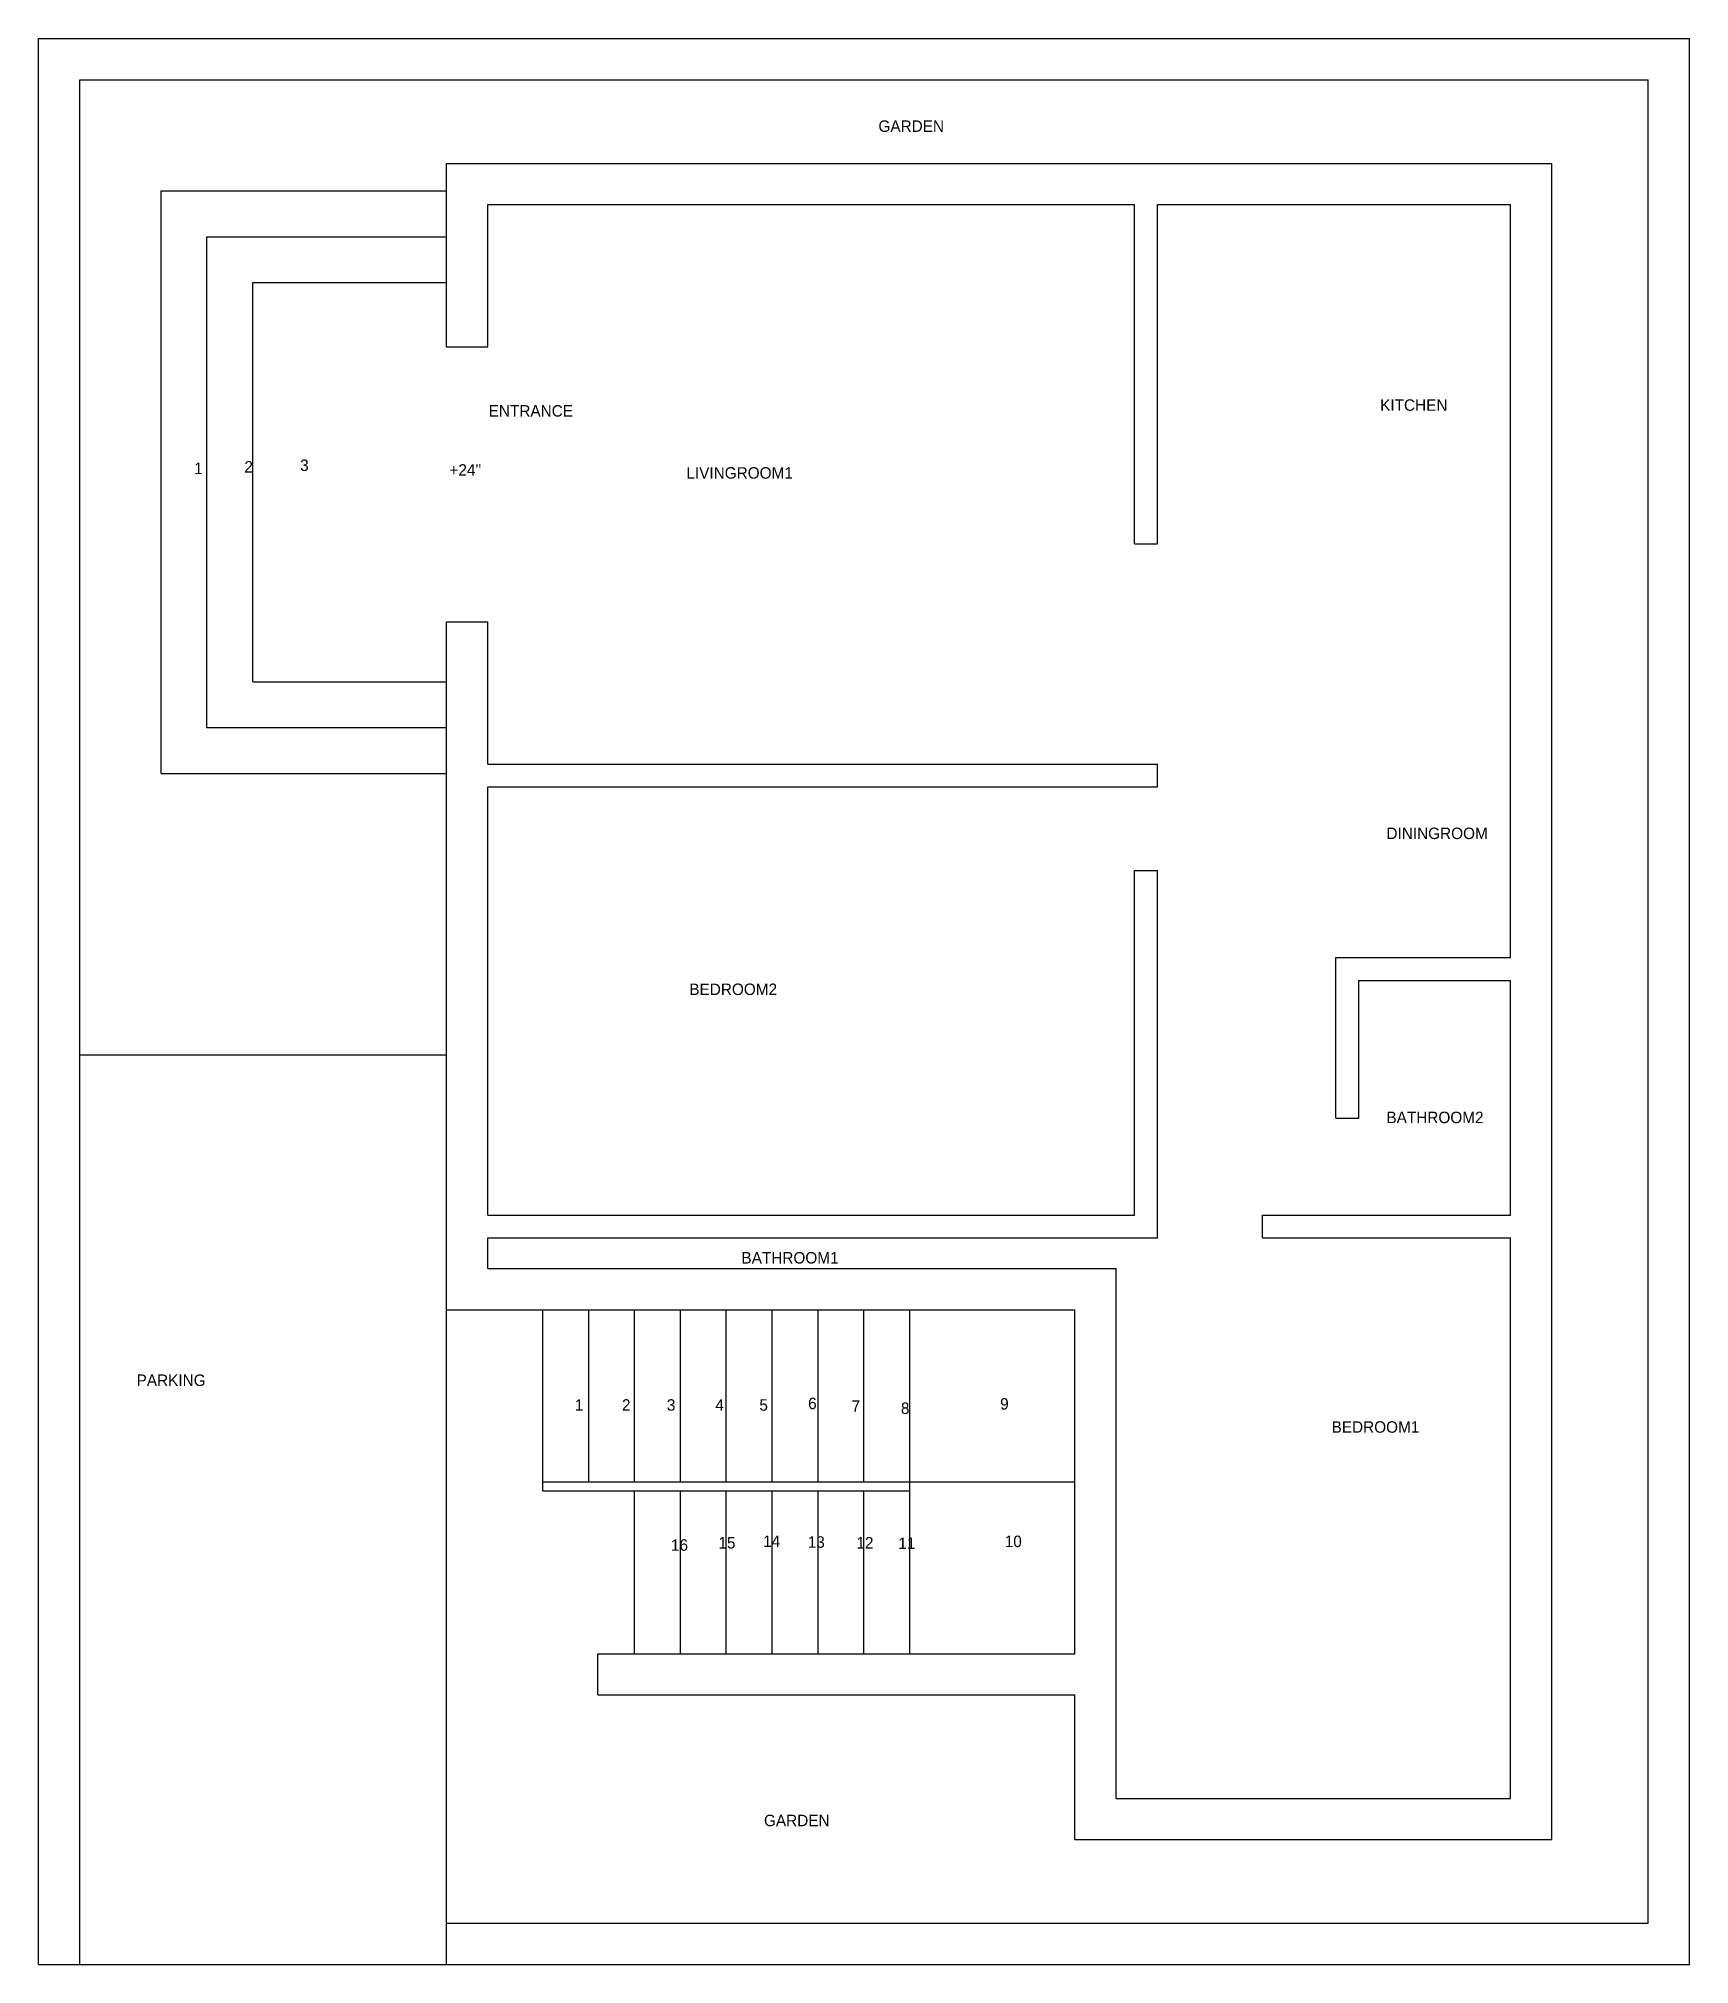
# Model space of a CAD drawing. Header units: metres. Extents: x 0 to 991, y 0 to 420.
# Drawn here: x 0 to 360, y 0 to 420 of the extents above; entities that cross this region are included whole.
import ezdxf

# ---------------------------------------------------------------- set-up
doc = ezdxf.new("R2010")
doc.units = ezdxf.units.M
for name, color, linetype in [('BathRoom1', 7, 'Continuous'), ('BathRoom2', 7, 'Continuous'), ('BedRoom1', 7, 'Continuous'), ('BedRoom2', 7, 'Continuous'), ('Boundary', 7, 'Continuous'), ('DiningRoom', 7, 'Continuous'), ('Entrance_Staircase', 7, 'Continuous'), ('Garden', 7, 'Continuous'), ('Kitchen', 7, 'Continuous'), ('LivingRoom1', 7, 'Continuous'), ('Parking', 7, 'Continuous'), ('Staircase', 7, 'Continuous')]:
    doc.layers.add(name, color=color, linetype=linetype)

msp = doc.modelspace()

# ---------------------------------------------------------------- texts
at = {"layer": 'BathRoom1', "insert": (153.28, 155.36), "char_height": 2.5, "attachment_point": 1}
msp.add_mtext('BATHROOM1', dxfattribs=at)
at = {"layer": 'BathRoom2', "char_height": 2.5, "attachment_point": 1}
for s, insert in [('KITCHEN', (292.55, 341.32)), ('BATHROOM2', (293.92, 185.97))]:
    msp.add_mtext(s, dxfattribs=dict(at, insert=insert))
at = {"layer": 'BedRoom1', "insert": (281.96, 118.46), "char_height": 2.5, "attachment_point": 1}
msp.add_mtext('BEDROOM1', dxfattribs=at)
at = {"layer": 'BedRoom2', "insert": (141.91, 213.91), "char_height": 2.5, "attachment_point": 1}
msp.add_mtext('BEDROOM2', dxfattribs=at)
at = {"layer": 'DiningRoom', "insert": (293.92, 247.92), "char_height": 2.5, "attachment_point": 1}
msp.add_mtext('DININGROOM', dxfattribs=at)
at = {"layer": 'Entrance_Staircase', "char_height": 2.5, "attachment_point": 1}
for s, insert in [('ENTRANCE', (98.16, 340.05)), ('2', (44.89, 327.86)), ('3', (57.05, 328.19)), ('1', (33.91, 327.51)), ("+24''", (89.6, 327.17))]:
    msp.add_mtext(s, dxfattribs=dict(at, insert=insert))
at = {"layer": 'Garden', "char_height": 2.5, "attachment_point": 1}
for insert in [(183.15, 402.14), (158.19, 32.65)]:
    msp.add_mtext('GARDEN', dxfattribs=dict(at, insert=insert))
at = {"layer": 'LivingRoom1', "insert": (141.27, 326.52), "char_height": 2.5, "attachment_point": 1}
msp.add_mtext('LIVINGROOM1', dxfattribs=at)
at = {"layer": 'Parking', "insert": (21.39, 128.66), "char_height": 2.5, "attachment_point": 1}
msp.add_mtext('PARKING', dxfattribs=at)
at = {"layer": 'Staircase', "char_height": 2.5, "attachment_point": 1}
for s, insert in [('1', (116.97, 123.27)), ('2', (127.23, 123.27)), ('3', (137.01, 123.27)), ('4', (147.6, 123.27)), ('5', (157.19, 123.27)), ('6', (167.82, 123.6)), ('7', (177.32, 123.04)), ('8', (188.05, 122.55)), ('9', (209.69, 123.51)), ('16', (137.91, 92.72)), ('15', (148.25, 93.21)), ('14', (158, 93.53)), ('13', (167.73, 93.37)), ('12', (178.35, 93.21)), ('11', (187.48, 93.1)), ('10', (210.69, 93.52))]:
    msp.add_mtext(s, dxfattribs=dict(at, insert=insert))

# ---------------------------------------------------------------- linework, layer by layer
at = {"layer": 'BathRoom1'}
for p, q in [((97.97, 151.78), (97.97, 158.44)), ((97.97, 158.44), (243.97, 158.44)), ((97.97, 151.78), (234.97, 151.78))]:
    msp.add_line(p, q, dxfattribs=at)
at = {"layer": 'BathRoom2'}
for p, q in [((282.92, 184.56), (282.92, 219.56)), ((287.92, 214.56), (321, 214.56)), ((287.92, 184.56), (287.92, 214.56)), ((321, 163.44), (321, 214.56)), ((282.92, 184.56), (287.92, 184.56)), ((266.92, 163.44), (321, 163.44))]:
    msp.add_line(p, q, dxfattribs=at)
at = {"layer": 'BedRoom1'}
for p, q in [((266.92, 158.44), (266.92, 163.44)), ((266.92, 158.44), (321, 158.44)), ((321, 36.22), (321, 158.44)), ((234.97, 36.22), (234.97, 151.78)), ((234.97, 36.22), (321, 36.22))]:
    msp.add_line(p, q, dxfattribs=at)
at = {"layer": 'BedRoom2'}
for p, q in [((97.97, 163.44), (97.97, 256.78)), ((97.97, 256.78), (243.97, 256.78)), ((238.97, 163.44), (238.97, 238.56)), ((238.97, 238.56), (243.97, 238.56)), ((243.97, 158.44), (243.97, 238.56)), ((97.97, 163.44), (238.97, 163.44))]:
    msp.add_line(p, q, dxfattribs=at)
at = {"layer": 'Boundary'}
for p, q in [((0, 0), (0, 420)), ((0, 420), (360, 420)), ((360, 0), (360, 420)), ((0, 0), (9, 0)), ((88.97, 0), (360, 0))]:
    msp.add_line(p, q, dxfattribs=at)
at = {"layer": 'DiningRoom'}
for p, q in [((243.97, 256.78), (243.97, 261.78)), ((321, 219.56), (321, 261.78)), ((282.92, 219.56), (321, 219.56))]:
    msp.add_line(p, q, dxfattribs=at)
at = {"layer": 'Entrance_Staircase'}
for p, q in [((88.97, 352.78), (88.97, 392.78)), ((26.71, 259.72), (26.71, 386.78)), ((26.71, 386.78), (88.97, 386.78)), ((36.71, 376.78), (88.97, 376.78)), ((36.71, 269.72), (36.71, 376.78)), ((46.71, 366.78), (88.97, 366.78)), ((46.71, 279.72), (46.71, 366.78)), ((88.97, 352.78), (97.97, 352.78)), ((88.97, 198.38), (88.97, 292.78)), ((88.97, 292.78), (97.97, 292.78)), ((46.71, 279.72), (88.97, 279.72)), ((36.71, 269.72), (88.97, 269.72)), ((26.71, 259.72), (88.97, 259.72))]:
    msp.add_line(p, q, dxfattribs=at)
at = {"layer": 'Garden'}
for p, q in [((9, 198.38), (9, 411)), ((9, 411), (351, 411)), ((351, 9), (351, 411)), ((88.97, 392.78), (330, 392.78)), ((330, 27.22), (330, 392.78)), ((121.97, 58.78), (225.97, 58.78)), ((225.97, 27.22), (225.97, 58.78)), ((225.97, 27.22), (330, 27.22)), ((88.97, 9), (351, 9))]:
    msp.add_line(p, q, dxfattribs=at)
at = {"layer": 'Kitchen'}
for p, q in [((243.97, 309.78), (243.97, 383.78)), ((243.97, 383.78), (321, 383.78)), ((321, 261.78), (321, 383.78))]:
    msp.add_line(p, q, dxfattribs=at)
at = {"layer": 'LivingRoom1'}
for p, q in [((97.97, 383.78), (238.97, 383.78)), ((97.97, 352.78), (97.97, 383.78)), ((238.97, 309.78), (238.97, 383.78)), ((238.97, 309.78), (243.97, 309.78)), ((97.97, 261.78), (97.97, 292.78)), ((97.97, 261.78), (243.97, 261.78))]:
    msp.add_line(p, q, dxfattribs=at)
at = {"layer": 'Parking'}
for p, q in [((9, 0), (9, 198.38)), ((9, 198.38), (88.97, 198.38)), ((88.97, 0), (88.97, 198.38)), ((9, 0), (88.97, 0))]:
    msp.add_line(p, q, dxfattribs=at)
at = {"layer": 'Staircase'}
for p, q in [((88.97, 142.78), (225.97, 142.78)), ((109.97, 105.28), (109.97, 142.78)), ((119.97, 105.28), (119.97, 142.78)), ((119.97, 105.28), (119.97, 142.78)), ((129.97, 105.28), (129.97, 142.78)), ((139.97, 105.28), (139.97, 142.78)), ((149.97, 105.28), (149.97, 142.78)), ((159.97, 105.28), (159.97, 142.78)), ((169.97, 105.28), (169.97, 142.78)), ((179.97, 105.28), (179.97, 142.78)), ((189.97, 67.78), (189.97, 142.78)), ((225.97, 67.78), (225.97, 142.78)), ((109.97, 103.28), (109.97, 105.28)), ((109.97, 105.28), (225.97, 105.28)), ((109.97, 103.28), (189.97, 103.28)), ((129.97, 67.78), (129.97, 103.28)), ((139.97, 67.78), (139.97, 103.28)), ((149.97, 67.78), (149.97, 103.28)), ((159.97, 67.78), (159.97, 103.28)), ((169.97, 67.78), (169.97, 103.28)), ((179.97, 67.78), (179.97, 103.28)), ((121.97, 58.78), (121.97, 67.78)), ((121.97, 67.78), (225.97, 67.78))]:
    msp.add_line(p, q, dxfattribs=at)

msp.set_redraw_order([(e.dxf.handle, doc.entitydb.next_handle()) for e in msp.query("TEXT MTEXT ATTDEF DIMENSION ARC_DIMENSION")])  # texts and dimensions are drawn at this point

doc.saveas('drawing.dxf')
